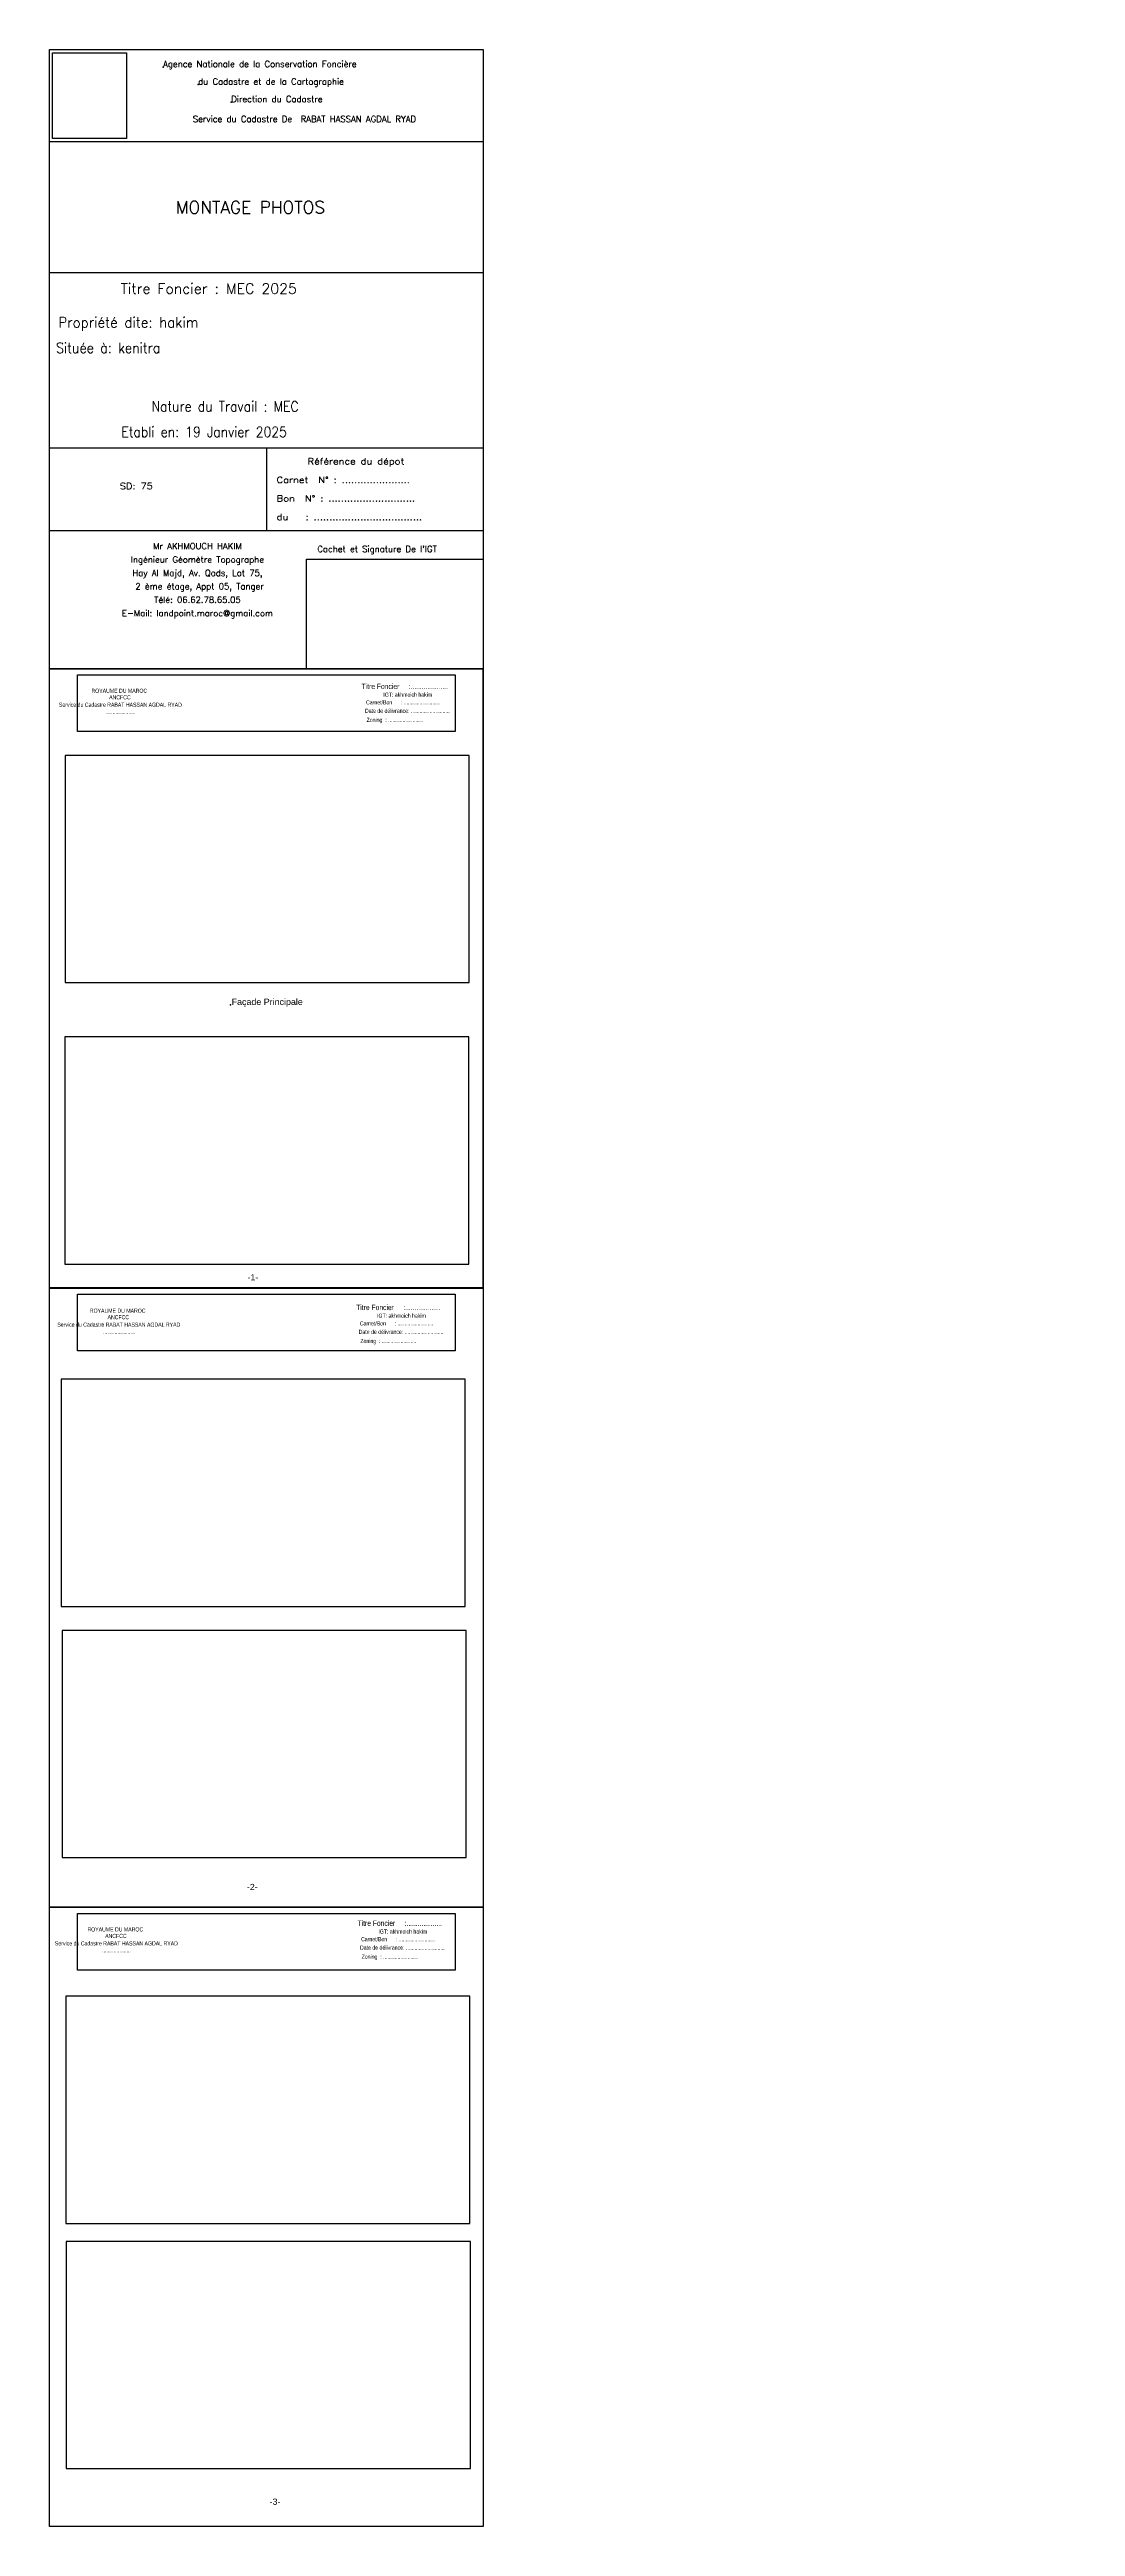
# Model space of a CAD drawing. Header units: millimetres. Extents: x 378070 to 378319, y 378515 to 379115.
import ezdxf
from ezdxf.enums import TextEntityAlignment as Align

# ---------------------------------------------------------------- set-up
doc = ezdxf.new("R2010")
doc.units = ezdxf.units.MM
for name, color, linetype in [('CADREP2', 1, 'Continuous'), ('MiseEnPage', 7, 'Continuous'), ('P1CONTINU', 7, 'Continuous'), ('P1TXT1', 6, 'Continuous'), ('P1TXT2', 7, 'Continuous'), ('P1TXT5', 7, 'Continuous'), ('P1TXT6', 7, 'Continuous'), ('P2TXT2', 7, 'Continuous'), ('P2TXT3', 7, 'Continuous')]:
    doc.layers.add(name, color=color, linetype=linetype)
doc.layers.add('chemise scannee', color=7, linetype='Continuous', plot=False)
doc.styles.add('ROMANC', font='romanc.shx')
doc.styles.add('style1', font='times.ttf')
doc.styles.add('style2', font='swisscl.ttf')
picture_1 = doc.add_image_def('image7.bmp', size_in_pixel=(101, 117))

msp = doc.modelspace()

# ---------------------------------------------------------------- linework, layer by layer
at = {"linetype": 'Continuous'}
for points in [[(378175.12, 378964.75), (378132.36, 378964.75), (378132.36, 378991.28), (378175.12, 378991.28)], [(378070.13, 378964.75), (378175.12, 378964.75), (378175.12, 378814.75), (378070.13, 378814.75)], [(378076.89, 378963.25), (378168.36, 378963.25), (378168.36, 378949.54), (378076.89, 378949.54)], [(378070.13, 378814.73), (378175.12, 378814.73), (378175.12, 378664.73), (378070.13, 378664.73)], [(378076.89, 378813.24), (378168.36, 378813.24), (378168.36, 378799.53), (378076.89, 378799.53)], [(378070.13, 378664.73), (378175.12, 378664.73), (378175.12, 378514.73), (378070.13, 378514.73)], [(378076.89, 378663.24), (378168.36, 378663.24), (378168.36, 378649.53), (378076.89, 378649.53)]]:
    msp.add_lwpolyline(points, close=True, dxfattribs=at)
for points in [[(378171.72, 378943.77), (378073.87, 378943.77), (378073.87, 378888.75), (378171.72, 378888.75)], [(378171.68, 378875.57), (378073.82, 378875.57), (378073.82, 378820.56), (378171.68, 378820.56)], [(378170.78, 378792.64), (378072.92, 378792.64), (378072.92, 378737.62), (378170.78, 378737.62)], [(378171.02, 378731.78), (378073.17, 378731.78), (378073.17, 378676.77), (378171.02, 378676.77)], [(378171.94, 378643.17), (378074.09, 378643.17), (378074.09, 378588.15), (378171.94, 378588.15)], [(378172.05, 378583.77), (378074.19, 378583.77), (378074.19, 378528.76), (378172.05, 378528.76)]]:
    msp.add_lwpolyline(points, close=True)
at = {"linetype": 'Continuous', "flags": 128}
msp.add_lwpolyline([(378070.13, 378879.97), (378070.13, 378879.97)], dxfattribs=at)
at = {"layer": 'CADREP2', "color": 0}
msp.add_lwpolyline([(378070.13, 378964.76), (378070.13, 379114.76), (378175.12, 379114.76), (378175.12, 378964.76), (378070.13, 378964.76)], dxfattribs=at)
at = {"layer": 'IMAGE'}
msp.add_point((378113.91, 378883.32), dxfattribs=at)
msp.add_point((378113.91, 378883.32), dxfattribs=at)
msp.add_point((378113.91, 378883.32), dxfattribs=at)
at = {"layer": 'P1CONTINU'}
for p, q in [((378070.13, 379114.76), (378175.12, 379114.76)), ((378070.13, 379060.76), (378175.12, 379060.76)), ((378070.13, 379018.26), (378122.63, 379018.26)), ((378122.63, 379018.26), (378122.63, 378998.26)), ((378122.63, 379018.26), (378175.12, 379018.26)), ((378175.12, 378814.73), (378175.12, 378964.73))]:
    msp.add_line(p, q, dxfattribs=at)
at = {"layer": 'P1CONTINU', "color": 0}
for p, q in [((378070.13, 379092.49), (378175.12, 379092.49)), ((378175.12, 378814.75), (378175.12, 378964.75)), ((378175.12, 378814.75), (378175.12, 378964.75))]:
    msp.add_line(p, q, dxfattribs=at)
at = {"layer": 'P1TXT1', "color": 0}
for p in [(378097.63, 379110.51), (378106.13, 379106.26), (378114.13, 379102.01)]:
    msp.add_point(p, dxfattribs=at)
at = {"layer": 'P1TXT2'}
msp.add_line((378070.13, 378998.26), (378175.12, 378998.26), dxfattribs=at)

# ---------------------------------------------------------------- texts
at = {"layer": 'chemise scannee', "color": 0, "linetype": 'Continuous', "insert": (378318.55, 378939.5), "char_height": 0.00391, "width": 0.0272, "attachment_point": 1, "style": 'style1'}
msp.add_mtext('27407/11', dxfattribs=at)
at = {"layer": 'chemise scannee', "color": 40, "linetype": 'Continuous', "true_color": 0xf8d731, "insert": (378318.55, 378939.5), "char_height": 0.00391, "width": 0.0272, "attachment_point": 1, "style": 'style1'}
msp.add_mtext('27407/11', dxfattribs=at)
at = {"layer": 'MiseEnPage', "color": 0, "style": 'style2'}
for s, height, p in [('Service du Cadastre RABAT HASSAN AGDAL RYAD', 1, (378087.29, 378955.54)), ('ROYAUME DU MAROC', 1, (378087.02, 378958.92)), ('ANCFCC', 1, (378087.17, 378957.35)), ('Titre Foncier     :....................', 1.3, (378156.15, 378959.84)), ('Carnet/Bon      : .........................', 1, (378155.69, 378956.12)), ('IGT: akhmoich hakim', 1, (378156.88, 378957.98)), ('.....................', 1, (378087.31, 378953.87)), ('Zoning  : ........................', 1, (378153.7, 378951.87)), ('Date de délivrance: ...........................', 1, (378156.78, 378954.07)), ('ROYAUME DU MAROC', 1, (378086.63, 378808.75)), ('ANCFCC', 1, (378086.78, 378807.18)), ('Titre Foncier     :...................', 1.3, (378154.62, 378809.39)), ('Carnet/Bon      : .........................', 1, (378154.17, 378805.67)), ('IGT: akhmoich hakim', 1, (378155.35, 378807.53)), ('Service du Cadastre RABAT HASSAN AGDAL RYAD', 1, (378086.9, 378805.37)), ('......................', 1, (378086.92, 378803.7)), ('Zoning  : ........................', 1, (378152.18, 378801.42)), ('Date de délivrance: ...........................', 1, (378155.25, 378803.62)), ('Service du Cadastre RABAT HASSAN AGDAL RYAD', 1, (378086.32, 378655.48)), ('ROYAUME DU MAROC', 1, (378086.05, 378658.86)), ('ANCFCC', 1, (378086.2, 378657.29)), ('Titre Foncier     :...................', 1.3, (378154.94, 378660.22)), ('Carnet/Bon      : .........................', 1, (378154.48, 378656.5)), ('IGT: akhmoich hakim', 1, (378155.67, 378658.36)), ('....................', 1, (378086.34, 378653.81)), ('Zoning  : ........................', 1, (378152.49, 378652.25)), ('Date de délivrance: ...........................', 1, (378155.57, 378654.45))]:
    msp.add_text(s, height=height, dxfattribs=at).set_placement(p, align=Align.CENTER)
at = {"layer": 'MiseEnPage', "color": 0, "style": 'style2', "width": 1.4}
for s, p in [('Façade Principale', (378122.84, 378883.32)), ('-1-', (378119.37, 378816.58)), ('-2-', (378119.22, 378668.89)), ('-3-', (378124.73, 378519.98))]:
    msp.add_text(s, height=1.5, dxfattribs=at).set_placement(p, align=Align.CENTER)
at = {"layer": 'P1TXT1', "color": 0, "style": 'ROMANC'}
for s, p in [('Agence Nationale de la Conservation Foncière', (378097.63, 379110.51)), ('du Cadastre et de la Cartographie', (378106.13, 379106.26)), ('Direction du Cadastre', (378114.13, 379102.01)), ('Service du Cadastre De  RABAT HASSAN AGDAL RYAD', (378104.83, 379097.18))]:
    msp.add_text(s, height=1.5, dxfattribs=at).set_placement(p)
at = {"layer": 'P1TXT5', "style": 'ROMANC', "width": 1.167}
for s, p in [('Carnet  N° : ......................', (378125.13, 379009.76)), ('Référence du dépot', (378132.63, 379014.26)), ('SD: 75', (378087.13, 379008.26)), ('Bon  N° : ............................', (378125.13, 379005.26)), ('du   : ...................................', (378125.13, 379000.76))]:
    msp.add_text(s, height=1.5, dxfattribs=at).set_placement(p)
at = {"layer": 'P1TXT6', "style": 'ROMANC'}
msp.add_text("Cachet et Signature De l'IGT", height=1.5, dxfattribs=at).set_placement((378134.98, 378993.01))
at = {"layer": 'P1TXT6', "insert": (378080.43, 378995.22), "char_height": 1.5, "width": 51.0341, "attachment_point": 1, "style": 'ROMANC'}
msp.add_mtext('\\pxsm1.3,qc;Mr AKHMOUCH HAKIM \\PIngénieur Géomètre Topographe\\PHay Al Majd, Av. Qods, Lot 75,\\P 2 ème étage, Appt 05, Tanger\\PTélé: 06.62.78.65.05  \\PE-Mail: landpoint.maroc@gmail.com', dxfattribs=at)
at = {"layer": 'P2TXT2', "color": 5, "style": 'ROMANC'}
msp.add_text('MONTAGE PHOTOS', height=3, dxfattribs=at).set_placement((378100.7, 379075.04))
at = {"layer": 'P2TXT3', "color": 0, "style": 'ROMANC'}
msp.add_text('Titre Foncier : MEC 2025', height=2.5, dxfattribs=at).set_placement((378087.37, 379055.6))
for s, width, p in [('Propriété dite: hakim', 0.95, (378072.27, 379047.42)), ('Située à: kenitra', 0.9, (378071.7, 379041.24)), ('Nature du Travail : MEC', 0.88, (378094.81, 379027.07)), ('Etabli en: 19 Janvier 2025', 0.88, (378087.53, 379020.89))]:
    msp.add_text(s, height=2.5, dxfattribs=dict(at, width=width)).set_placement(p)

# ---------------------------------------------------------------- pictures from other files: only their frames are drawn
at = {"linetype": 'Continuous'}
image = msp.add_image(picture_1, insert=(378070.83, 379093.21), size_in_units=(17.91, 20.75), dxfattribs=at)
image.dxf.flags = 7

doc.saveas('drawing.dxf')
